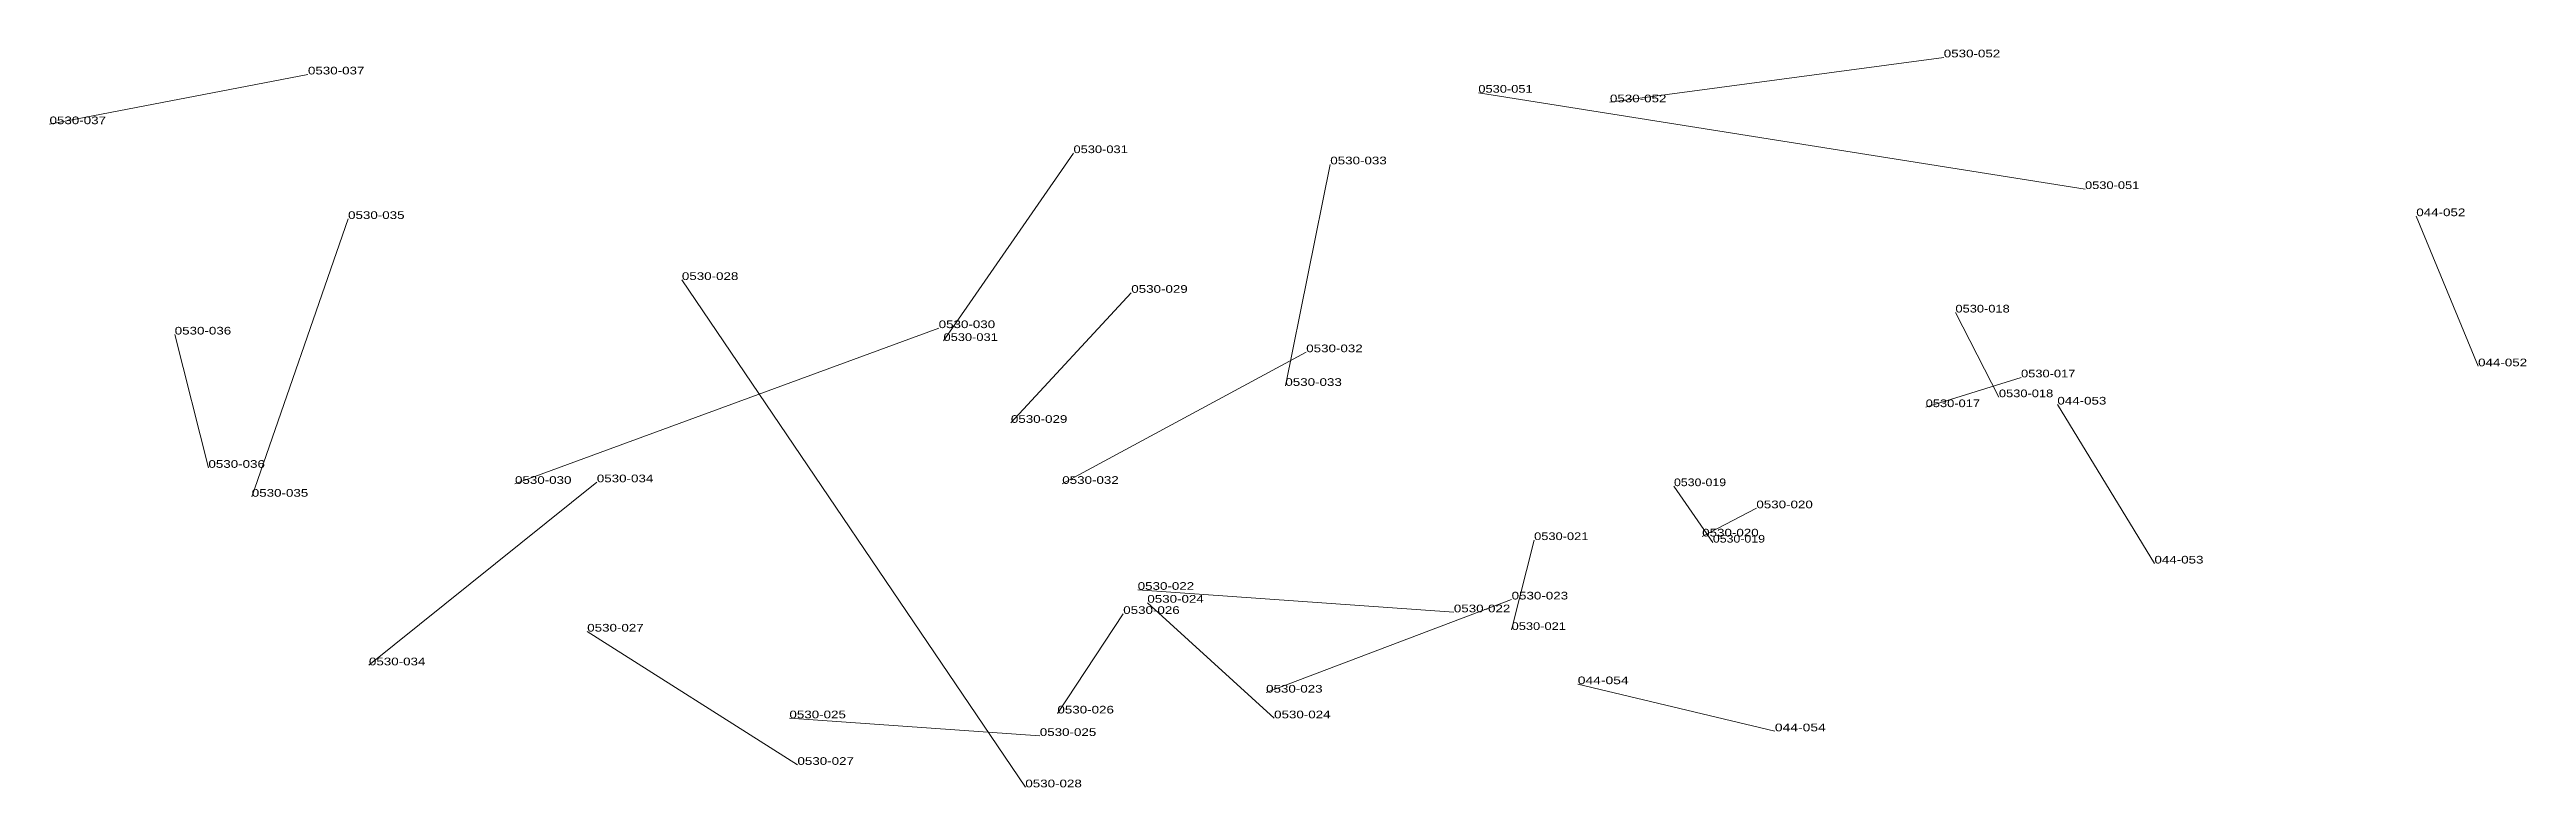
# Model space of a CAD drawing. Header units: metres. Extents: x 571156 to 607184, y 703608 to 727431.
# Drawn here: x 580998 to 581642, y 723856 to 724048 of the extents above; entities that cross this region are included whole.
import ezdxf

# ---------------------------------------------------------------- set-up
doc = ezdxf.new("R2010")
doc.units = ezdxf.units.M
doc.header["$LTSCALE"] = 0.8
doc.layers.add('60', color=7, linetype='Continuous', lineweight=13)
doc.layers.add('61', color=7, linetype='Continuous')

msp = doc.modelspace()

# ---------------------------------------------------------------- texts
at = {"layer": '60'}
for s, width, p in [('0530-037', 1.3, (581064.85, 724041.15)), ('0530-051', 1.25, (581369.36, 724036.4)), ('0530-052', 1.3, (581403.6, 724033.9)), ('0530-031', 1.25, (581264.03, 724020.69)), ('0530-033', 1.3, (581330.84, 724017.77)), ('0530-035', 1.3, (581075.29, 724003.57)), ('0530-028', 1.3, (581162.14, 723987.7)), ('0530-029', 1.3, (581279.06, 723984.36)), ('0530-018', 1.25, (581493.49, 723979.24)), ('0530-036', 1.3, (581030.19, 723973.51)), ('0530-032', 1.3, (581324.58, 723968.91)), ('044-052', 1.3, (581629.47, 723965.25)), ('044-052', 1.3, (581629.47, 723965.25)), ('044-052', 1.3, (581629.47, 723965.25)), ('0530-017', 1.25, (581485.75, 723954.63)), ('0530-030', 1.3, (581118.72, 723934.67)), ('0530-034', 1.3, (581140.01, 723935.09)), ('0530-019', 1.2, (581420.26, 723934.08)), ('0530-020', 1.3, (581441.69, 723928.33)), ('0530-021', 1.25, (581383.87, 723920.06)), ('044-053', 1.3, (581545.26, 723913.96)), ('044-053', 1.3, (581545.26, 723913.96)), ('044-053', 1.3, (581545.26, 723913.96)), ('0530-022', 1.3, (581280.73, 723907.12)), ('0530-026', 1.3, (581276.97, 723900.85)), ('0530-024', 1.3, (581283.24, 723903.77)), ('0530-027', 1.3, (581137.51, 723896.26)), ('0530-023', 1.3, (581314.14, 723880.39)), ('0530-025', 1.3, (581190.12, 723873.71)), ('044-054', 1.35, (581446.51, 723870.33)), ('044-054', 1.35, (581446.51, 723870.33)), ('044-054', 1.35, (581446.51, 723870.33))]:
    msp.add_text(s, height=2, dxfattribs=dict(at, width=width)).set_placement(p)
at = {"layer": '61'}
for s, width, p in [('0530-052', 1.3, (581490.45, 724045.59)), ('0530-037', 1.3, (580997.62, 724028.21)), ('0530-051', 1.25, (581527.2, 724011.35)), ('044-052', 1.3, (581613.39, 724004.29)), ('044-052', 1.3, (581613.39, 724004.29)), ('044-052', 1.3, (581613.39, 724004.29)), ('0530-030', 1.3, (581228.95, 723975.18)), ('0530-031', 1.25, (581230.21, 723971.84)), ('0530-033', 1.3, (581319.15, 723960.15)), ('0530-018', 1.25, (581504.8, 723957.21)), ('0530-017', 1.25, (581510.56, 723962.37)), ('0530-029', 1.3, (581247.74, 723950.54)), ('044-053', 1.3, (581520, 723955.3)), ('044-053', 1.3, (581520, 723955.3)), ('044-053', 1.3, (581520, 723955.3)), ('0530-036', 1.3, (581038.96, 723938.85)), ('0530-035', 1.3, (581050.24, 723931.33)), ('0530-032', 1.3, (581261.11, 723934.67)), ('0530-020', 1.3, (581427.6, 723920.99)), ('0530-019', 1.2, (581430.38, 723919.4)), ('0530-023', 1.3, (581378.02, 723904.61)), ('0530-022', 1.3, (581362.99, 723901.27)), ('0530-021', 1.25, (581378.02, 723896.68)), ('0530-034', 1.3, (581080.72, 723887.49)), ('044-054', 1.35, (581395.22, 723882.58)), ('044-054', 1.35, (581395.22, 723882.58)), ('044-054', 1.35, (581395.22, 723882.58)), ('0530-026', 1.3, (581259.85, 723874.96)), ('0530-024', 1.3, (581316.22, 723873.71)), ('0530-025', 1.3, (581255.26, 723869.12)), ('0530-027', 1.3, (581192.21, 723861.6)), ('0530-028', 1.3, (581251.5, 723855.76))]:
    msp.add_text(s, height=2, dxfattribs=dict(at, width=width)).set_placement(p)

# ---------------------------------------------------------------- linework, layer by layer
at = {"layer": '60'}
for p, q in [((581490.45, 724045.59), (581403.6, 724033.9)), ((580997.62, 724028.21), (581064.85, 724041.15)), ((581527.2, 724011.35), (581369.36, 724036.4)), ((581230.21, 723971.84), (581264.03, 724020.69)), ((581319.15, 723960.15), (581330.84, 724017.77)), ((581050.24, 723931.33), (581075.29, 724003.57)), ((581613.39, 724004.29), (581629.47, 723965.25)), ((581613.39, 724004.29), (581629.47, 723965.25)), ((581613.39, 724004.29), (581629.47, 723965.25)), ((581251.5, 723855.76), (581162.14, 723987.7)), ((581247.74, 723950.54), (581279.06, 723984.36)), ((581504.8, 723957.21), (581493.49, 723979.24)), ((581038.96, 723938.85), (581030.19, 723973.51)), ((581228.95, 723975.18), (581118.72, 723934.67)), ((581261.11, 723934.67), (581324.58, 723968.91)), ((581510.56, 723962.37), (581485.75, 723954.63)), ((581520, 723955.3), (581545.26, 723913.96)), ((581520, 723955.3), (581545.26, 723913.96)), ((581520, 723955.3), (581545.26, 723913.96)), ((581080.72, 723887.49), (581140.01, 723935.09)), ((581430.38, 723919.4), (581420.26, 723934.08)), ((581427.6, 723920.99), (581441.69, 723928.33)), ((581378.02, 723896.68), (581383.87, 723920.06)), ((581362.99, 723901.27), (581280.73, 723907.12)), ((581259.85, 723874.96), (581276.97, 723900.85)), ((581316.22, 723873.71), (581283.24, 723903.77)), ((581378.02, 723904.61), (581314.14, 723880.39)), ((581192.21, 723861.6), (581137.51, 723896.26)), ((581395.22, 723882.58), (581446.51, 723870.33)), ((581395.22, 723882.58), (581446.51, 723870.33)), ((581395.22, 723882.58), (581446.51, 723870.33)), ((581255.26, 723869.12), (581190.12, 723873.71))]:
    msp.add_line(p, q, dxfattribs=at)

msp.set_redraw_order([(e.dxf.handle, doc.entitydb.next_handle()) for e in msp.query("TEXT MTEXT ATTDEF DIMENSION ARC_DIMENSION")])  # texts and dimensions are drawn at this point

doc.saveas('drawing.dxf')
